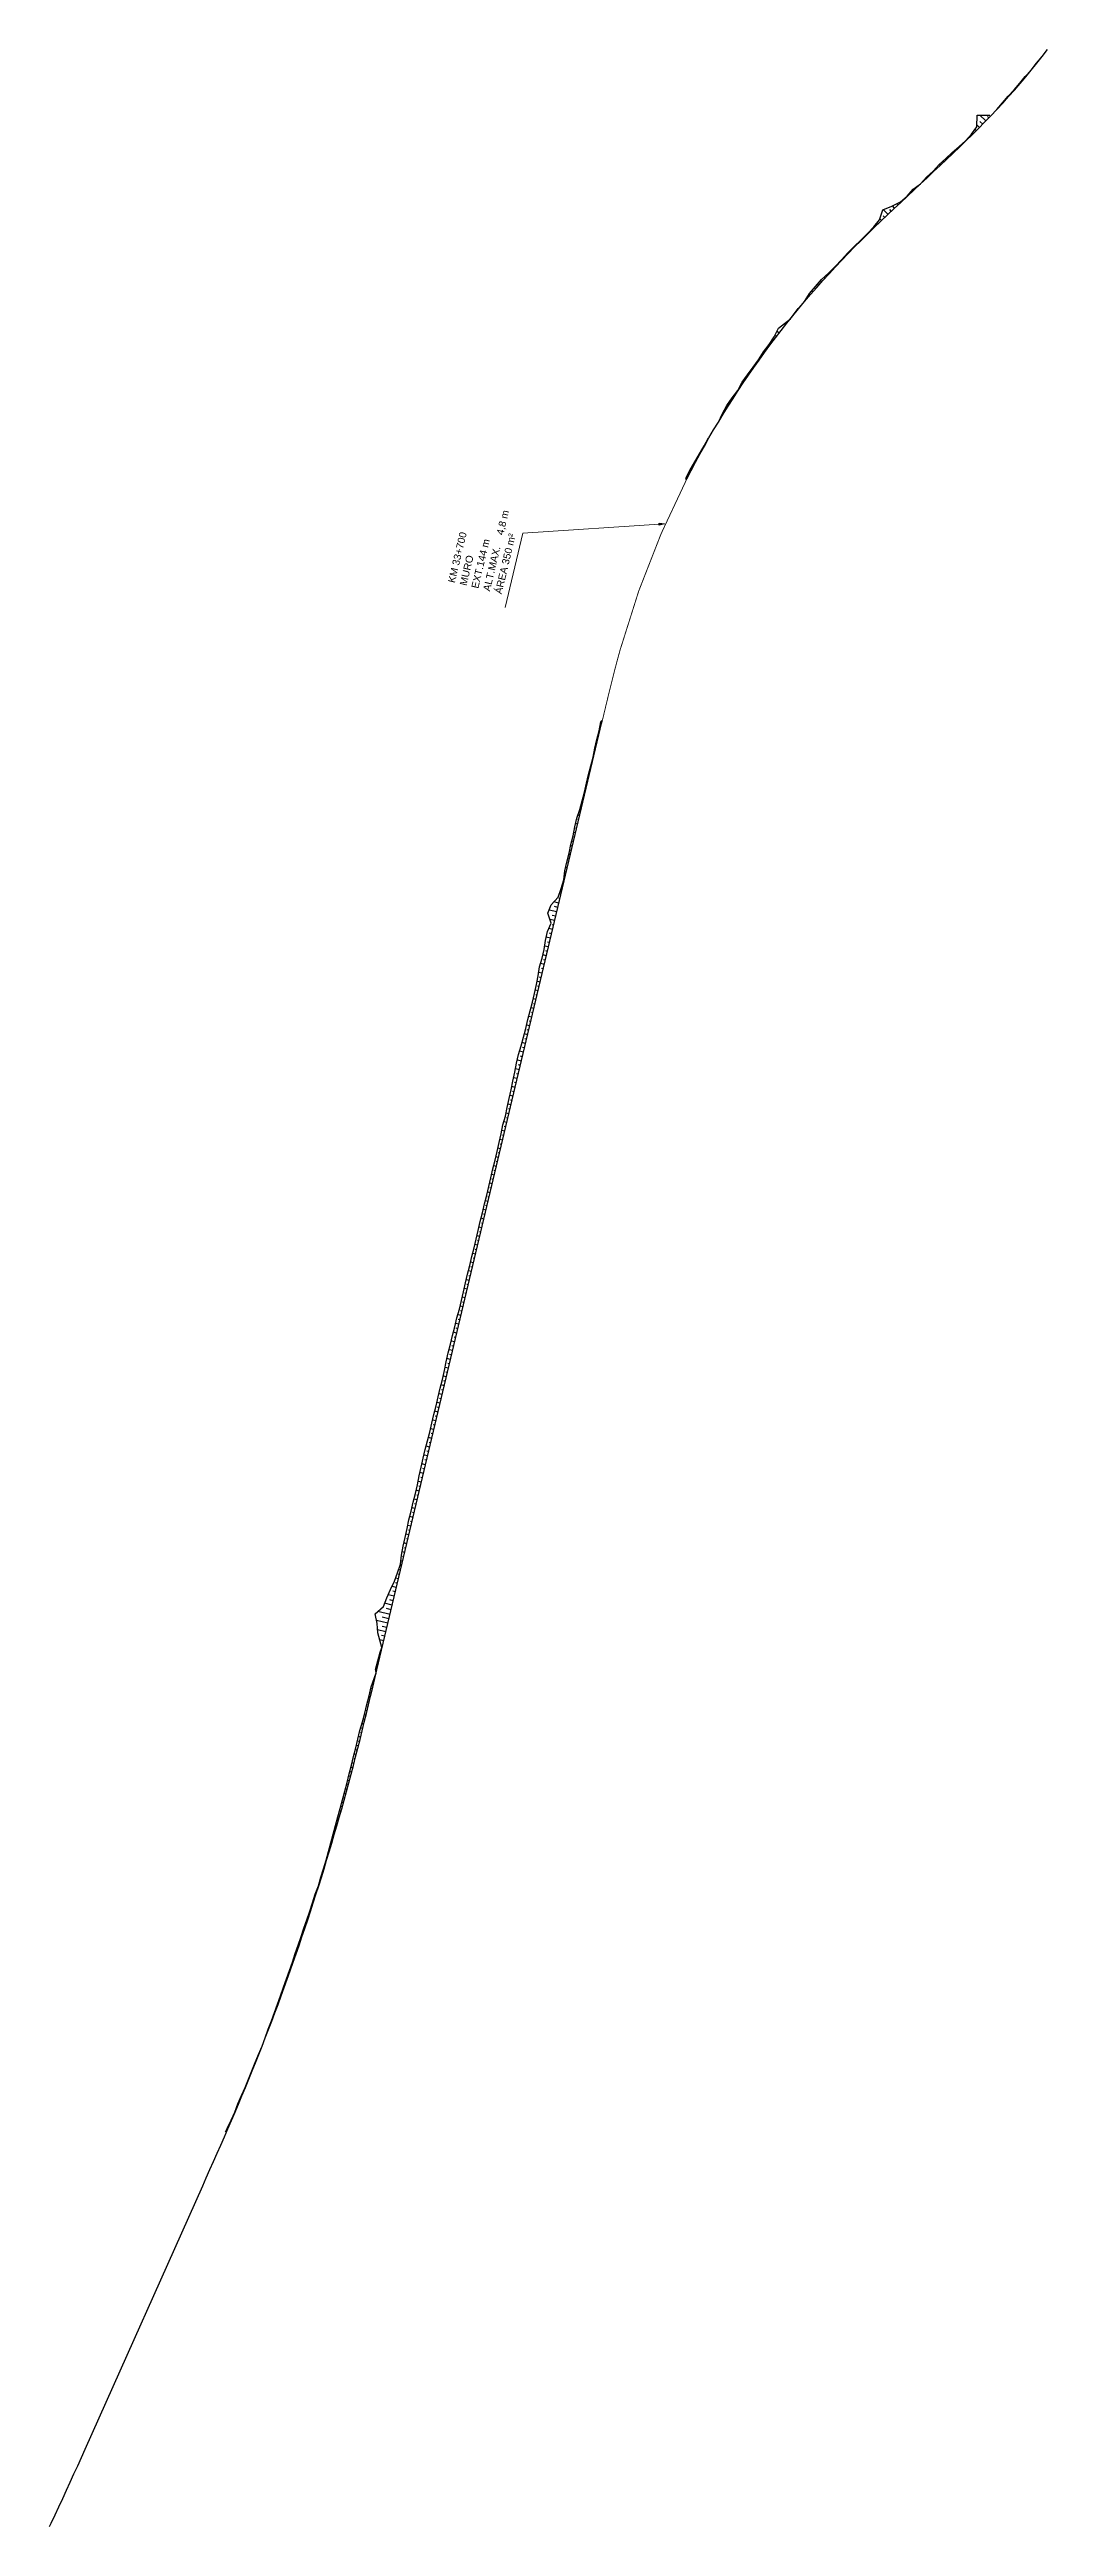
# Model space of a CAD drawing. Header units: metres. Extents: x 288738 to 324331, y 7399322 to 7465117.
# Drawn here: x 323242 to 323795, y 7418749 to 7420122 of the extents above; entities that cross this region are included whole.
import ezdxf

# ---------------------------------------------------------------- set-up
doc = ezdxf.new("R2010")
doc.units = ezdxf.units.M
doc.header["$LTSCALE"] = 10
for name, color, linetype in [('F-HZ-ATERRO-TALUDE', 110, 'Continuous'), ('F-HZ-MUROS', 210, 'Continuous'), ('F-HZ-PIANO-CORTE', 10, 'Continuous'), ('F-HZ-TALUDE', 2, 'Continuous')]:
    doc.layers.add(name, color=color, linetype=linetype)
doc.layers.add('U-HZ-TEXTO-MUROS', color=2, linetype='Continuous', lineweight=0)
doc.styles.add('ARIAL', font='arial.ttf')
doc.styles.add('DIM', font='arial.ttf', dxfattribs={"width": 0.8})
doc.dimstyles.new('U-1_2000', dxfattribs={"dimscale": 2, "dimtxt": 1.5, "dimasz": 0.75, "dimexe": 0.75, "dimexo": 0.75, "dimgap": 0.25, "dimtad": 1, "dimzin": 4, "dimtxsty": 'DIM', "dimblk": 'ARCHTICK', "dimcen": 0.7, "dimdle": 0.75, "dimclrd": 256, "dimclre": 256, "dimclrt": 256, "dimaunit": 1, "dimadec": 3, "dimazin": 2, "dimtfac": 1, "dimtofl": 0, "dimtmove": 0, "dimatfit": 3, "dimldrblk": 'CLOSEDBLANK', "dimfxl": 0, "dimtolj": 1, "dimtzin": 0, "dimlwd": -1, "dimlwe": -1, "dimarcsym": 0})

msp = doc.modelspace()

# ---------------------------------------------------------------- texts
at = {"layer": 'U-HZ-TEXTO-MUROS', "linetype": 'Continuous', "lineweight": -3, "insert": (323492.278, 7419820.138), "char_height": 4, "width": 48.55935, "attachment_point": 7, "rotation": 76.617557, "style": 'ARIAL'}
msp.add_mtext('KM 33+700\\PMURO \\PEXT.144 m\\PALT.MAX.^I4,8 m\\PÁREA 350 m²', dxfattribs=at)

# ---------------------------------------------------------------- blocks, each defined once
blk = doc.blocks.new('_ArchTick')
at = {"color": 0, "linetype": 'ByBlock', "const_width": 0.15}
blk.add_lwpolyline([(-0.5, -0.5), (0.5, 0.5)], dxfattribs=at)

# ---------------------------------------------------------------- linework, layer by layer
at = {"layer": 'F-HZ-ATERRO-TALUDE', "linetype": 'Continuous', "lineweight": -3}
for p, q in [((323753.608, 7420075.616), (323753.197, 7420076.028)), ((323755.379, 7420077.38), (323755.004, 7420077.753)), ((323757.146, 7420079.149), (323755.633, 7420080.641)), ((323760.654, 7420082.712), (323757.294, 7420085.968)), ((323758.903, 7420080.927), (323757.359, 7420082.437)), ((323762.395, 7420084.506), (323761.623, 7420085.247)), ((323739.229, 7420061.715), (323738.772, 7420062.194)), ((323741.04, 7420063.438), (323740.824, 7420063.665)), ((323742.85, 7420065.163), (323742.454, 7420065.575)), ((323744.654, 7420066.894), (323744.502, 7420067.052)), ((323746.456, 7420068.627), (323746.237, 7420068.853)), ((323748.251, 7420070.367), (323748.174, 7420070.446)), ((323750.043, 7420072.11), (323749.911, 7420072.244)), ((323751.827, 7420073.861), (323751.709, 7420073.98)), ((323726.488, 7420049.719), (323726.384, 7420049.83)), ((323728.311, 7420051.429), (323727.988, 7420051.774)), ((323730.134, 7420053.141), (323730, 7420053.283)), ((323731.956, 7420054.852), (323731.719, 7420055.104)), ((323733.777, 7420056.566), (323733.589, 7420056.764)), ((323735.597, 7420058.279), (323735.108, 7420058.796)), ((323737.413, 7420059.997), (323737.177, 7420060.246)), ((323710.082, 7420034.321), (323708.87, 7420035.615)), ((323711.904, 7420036.033), (323711.559, 7420036.402)), ((323713.726, 7420037.745), (323713.506, 7420037.98)), ((323715.549, 7420039.456), (323715.482, 7420039.527)), ((323717.372, 7420041.166), (323717.295, 7420041.249)), ((323719.195, 7420042.877), (323719.07, 7420043.011)), ((323721.018, 7420044.587), (323720.634, 7420045)), ((323722.842, 7420046.298), (323722.738, 7420046.409)), ((323724.665, 7420048.008), (323724.598, 7420048.08)), ((323697.409, 7420022.253), (323697.293, 7420022.373)), ((323699.206, 7420023.991), (323698.884, 7420024.326)), ((323701.011, 7420025.72), (323700.745, 7420025.999)), ((323702.818, 7420027.449), (323701.95, 7420028.361)), ((323704.631, 7420029.17), (323703.737, 7420030.114)), ((323706.444, 7420030.891), (323703.973, 7420033.51)), ((323708.263, 7420032.606), (323707.347, 7420033.581)), ((323683.255, 7420008.125), (323683.127, 7420008.248)), ((323684.995, 7420009.919), (323684.729, 7420010.179)), ((323686.747, 7420011.703), (323686.63, 7420011.818)), ((323688.504, 7420013.481), (323688.295, 7420013.689)), ((323690.272, 7420015.248), (323690.172, 7420015.349)), ((323692.045, 7420017.011), (323691.855, 7420017.203)), ((323693.828, 7420018.764), (323693.742, 7420018.852)), ((323695.614, 7420020.513), (323695.44, 7420020.692)), ((323669.639, 7419993.477), (323669.276, 7419993.801)), ((323671.31, 7419995.336), (323670.732, 7419995.858)), ((323672.989, 7419997.188), (323672.817, 7419997.345)), ((323674.678, 7419999.031), (323674.453, 7419999.239)), ((323676.375, 7420000.867), (323676.275, 7420000.96)), ((323678.082, 7420002.694), (323677.89, 7420002.874)), ((323679.797, 7420004.512), (323679.699, 7420004.606)), ((323681.521, 7420006.323), (323681.303, 7420006.532)), ((323658.203, 7419980.232), (323658.059, 7419980.352)), ((323659.806, 7419982.15), (323659.769, 7419982.181)), ((323661.424, 7419984.056), (323661.168, 7419984.273)), ((323663.047, 7419985.957), (323662.792, 7419986.177)), ((323664.683, 7419987.848), (323664.045, 7419988.402)), ((323666.324, 7419989.733), (323665.966, 7419990.048)), ((323667.978, 7419991.608), (323667.242, 7419992.26)), ((323601.939, 7419897.627), (323601.738, 7419897.737)), ((323603.148, 7419899.815), (323603.064, 7419899.861)), ((323604.36, 7419902.001), (323604.207, 7419902.087)), ((323605.589, 7419904.178), (323605.505, 7419904.226)), ((323606.823, 7419906.352), (323606.63, 7419906.463)), ((323596.079, 7419886.586), (323595.781, 7419886.739)), ((323597.225, 7419888.807), (323596.593, 7419889.138)), ((323598.392, 7419891.018), (323598.117, 7419891.164)), ((323599.561, 7419893.228), (323599.099, 7419893.475)), ((323600.749, 7419895.428), (323600.582, 7419895.518)), ((323547.131, 7419746.393), (323546.631, 7419746.512)), ((323547.861, 7419749.463), (323547.185, 7419749.624)), ((323547.709, 7419748.826), (323547.389, 7419748.901)), ((323544.242, 7419734.232), (323544.026, 7419734.283)), ((323544.82, 7419736.664), (323544.335, 7419736.779)), ((323545.398, 7419739.096), (323545.129, 7419739.16)), ((323545.976, 7419741.529), (323545.48, 7419741.646)), ((323546.553, 7419743.961), (323546.345, 7419744.011)), ((323540.776, 7419719.638), (323540.534, 7419719.695)), ((323541.353, 7419722.07), (323540.909, 7419722.176)), ((323541.931, 7419724.502), (323541.731, 7419724.55)), ((323542.509, 7419726.935), (323542.135, 7419727.024)), ((323543.087, 7419729.367), (323542.91, 7419729.409)), ((323543.665, 7419731.799), (323543.28, 7419731.891)), ((323537.887, 7419707.476), (323537.311, 7419707.613)), ((323538.464, 7419709.908), (323538.197, 7419709.972)), ((323539.042, 7419712.341), (323538.516, 7419712.466)), ((323539.62, 7419714.773), (323539.355, 7419714.836)), ((323540.198, 7419717.205), (323539.687, 7419717.327)), ((323534.42, 7419692.882), (323533.23, 7419693.165)), ((323534.998, 7419695.315), (323534.379, 7419695.462)), ((323535.575, 7419697.747), (323534.485, 7419698.006)), ((323536.153, 7419700.179), (323535.716, 7419700.283)), ((323536.731, 7419702.612), (323535.992, 7419702.787)), ((323537.309, 7419705.044), (323536.992, 7419705.119)), ((323530.953, 7419678.288), (323529.983, 7419678.519)), ((323531.531, 7419680.721), (323531.005, 7419680.846)), ((323532.109, 7419683.153), (323531.1, 7419683.393)), ((323532.687, 7419685.585), (323532.226, 7419685.695)), ((323533.264, 7419688.018), (323532.271, 7419688.254)), ((323533.842, 7419690.45), (323533.281, 7419690.583)), ((323528.064, 7419666.127), (323527.665, 7419666.222)), ((323528.642, 7419668.559), (323527.743, 7419668.773)), ((323529.22, 7419670.991), (323528.756, 7419671.102)), ((323529.798, 7419673.424), (323528.872, 7419673.644)), ((323530.375, 7419675.856), (323529.919, 7419675.965)), ((323524.597, 7419651.533), (323523.849, 7419651.711)), ((323525.175, 7419653.965), (323524.173, 7419654.203)), ((323525.753, 7419656.398), (323525.348, 7419656.494)), ((323526.331, 7419658.83), (323525.752, 7419658.967)), ((323526.909, 7419661.262), (323526.742, 7419661.302)), ((323527.486, 7419663.694), (323526.992, 7419663.812)), ((323522.864, 7419644.236), (323518.511, 7419645.27)), ((323521.709, 7419639.371), (323519.003, 7419640.014)), ((323522.286, 7419641.804), (323520.163, 7419642.308)), ((323521.131, 7419636.939), (323520.29, 7419637.139)), ((323524.02, 7419649.101), (323521.172, 7419649.777)), ((323523.442, 7419646.668), (323521.467, 7419647.137)), ((323518.242, 7419624.777), (323516.055, 7419625.297)), ((323519.397, 7419629.642), (323516.985, 7419630.215)), ((323518.82, 7419627.21), (323517.642, 7419627.49)), ((323520.553, 7419634.507), (323518.439, 7419635.009)), ((323519.975, 7419632.074), (323518.761, 7419632.363)), ((323514.775, 7419610.184), (323512.71, 7419610.674)), ((323515.931, 7419615.048), (323513.762, 7419615.563)), ((323515.353, 7419612.616), (323514.245, 7419612.879)), ((323517.086, 7419619.913), (323515.052, 7419620.396)), ((323516.508, 7419617.48), (323515.484, 7419617.724)), ((323517.664, 7419622.345), (323516.636, 7419622.589)), ((323511.308, 7419595.59), (323509.756, 7419595.958)), ((323512.464, 7419600.454), (323510.816, 7419600.846)), ((323511.886, 7419598.022), (323511.089, 7419598.211)), ((323513.619, 7419605.319), (323511.812, 7419605.748)), ((323513.042, 7419602.887), (323512.188, 7419603.089)), ((323514.197, 7419607.751), (323513.236, 7419607.98)), ((323508.997, 7419585.86), (323507.254, 7419586.275)), ((323508.419, 7419583.428), (323507.53, 7419583.639)), ((323510.153, 7419590.725), (323508.536, 7419591.109)), ((323509.575, 7419588.293), (323508.731, 7419588.493)), ((323510.731, 7419593.157), (323509.959, 7419593.34)), ((323505.53, 7419571.266), (323503.459, 7419571.758)), ((323504.953, 7419568.834), (323503.871, 7419569.091)), ((323506.686, 7419576.131), (323504.815, 7419576.576)), ((323506.108, 7419573.699), (323505.121, 7419573.933)), ((323507.842, 7419580.996), (323506.086, 7419581.413)), ((323507.264, 7419578.563), (323506.381, 7419578.773)), ((323502.064, 7419556.673), (323499.862, 7419557.196)), ((323501.486, 7419554.24), (323500.418, 7419554.494)), ((323503.219, 7419561.537), (323500.936, 7419562.08)), ((323502.641, 7419559.105), (323501.513, 7419559.373)), ((323504.375, 7419566.402), (323502.131, 7419566.935)), ((323503.797, 7419563.97), (323502.648, 7419564.243)), ((323498.597, 7419542.079), (323496.792, 7419542.507)), ((323499.753, 7419546.943), (323497.851, 7419547.395)), ((323499.175, 7419544.511), (323498.248, 7419544.731)), ((323500.908, 7419551.808), (323498.873, 7419552.291)), ((323500.33, 7419549.376), (323499.356, 7419549.607)), ((323495.13, 7419527.485), (323493.447, 7419527.885)), ((323496.286, 7419532.349), (323494.676, 7419532.732)), ((323495.708, 7419529.917), (323494.91, 7419530.107)), ((323497.441, 7419537.214), (323495.735, 7419537.62)), ((323496.864, 7419534.782), (323496.035, 7419534.979)), ((323498.019, 7419539.646), (323497.141, 7419539.855)), ((323491.663, 7419512.891), (323490.119, 7419513.258)), ((323492.819, 7419517.756), (323491.216, 7419518.136)), ((323492.241, 7419515.323), (323491.435, 7419515.515)), ((323493.975, 7419522.62), (323492.349, 7419523.006)), ((323493.397, 7419520.188), (323492.614, 7419520.374)), ((323494.552, 7419525.052), (323493.692, 7419525.257)), ((323489.352, 7419503.162), (323487.793, 7419503.532)), ((323488.775, 7419500.729), (323487.981, 7419500.918)), ((323490.508, 7419508.026), (323489.007, 7419508.383)), ((323489.93, 7419505.594), (323489.172, 7419505.774)), ((323491.086, 7419510.459), (323490.338, 7419510.636)), ((323485.886, 7419488.568), (323484.38, 7419488.925)), ((323485.308, 7419486.135), (323484.533, 7419486.319)), ((323487.041, 7419493.432), (323485.543, 7419493.788)), ((323486.463, 7419491), (323485.729, 7419491.174)), ((323488.197, 7419498.297), (323486.622, 7419498.671)), ((323487.619, 7419495.865), (323486.843, 7419496.049)), ((323482.419, 7419473.974), (323480.822, 7419474.353)), ((323481.841, 7419471.542), (323481.029, 7419471.735)), ((323483.574, 7419478.838), (323481.992, 7419479.214)), ((323482.997, 7419476.406), (323482.221, 7419476.59)), ((323484.73, 7419483.703), (323483.119, 7419484.086)), ((323484.152, 7419481.271), (323483.332, 7419481.466)), ((323478.952, 7419459.38), (323477.379, 7419459.754)), ((323480.108, 7419464.245), (323478.573, 7419464.609)), ((323479.53, 7419461.812), (323478.769, 7419461.993)), ((323481.263, 7419469.109), (323479.665, 7419469.489)), ((323480.686, 7419466.677), (323479.901, 7419466.863)), ((323475.485, 7419444.786), (323473.797, 7419445.187)), ((323476.641, 7419449.651), (323474.992, 7419450.042)), ((323476.063, 7419447.218), (323475.219, 7419447.419)), ((323477.797, 7419454.515), (323476.204, 7419454.894)), ((323477.219, 7419452.083), (323476.42, 7419452.273)), ((323478.374, 7419456.948), (323477.571, 7419457.138)), ((323472.019, 7419430.192), (323470.341, 7419430.591)), ((323473.174, 7419435.057), (323471.474, 7419435.461)), ((323472.596, 7419432.624), (323471.767, 7419432.822)), ((323474.33, 7419439.921), (323472.584, 7419440.336)), ((323473.752, 7419437.489), (323472.871, 7419437.698)), ((323474.908, 7419442.354), (323474.057, 7419442.556)), ((323469.708, 7419420.463), (323467.914, 7419420.889)), ((323469.13, 7419418.031), (323468.186, 7419418.255)), ((323470.863, 7419425.328), (323469.207, 7419425.721)), ((323470.285, 7419422.895), (323469.451, 7419423.093)), ((323471.441, 7419427.76), (323470.599, 7419427.96)), ((323466.241, 7419405.869), (323464.267, 7419406.338)), ((323465.663, 7419403.437), (323464.68, 7419403.67)), ((323467.396, 7419410.734), (323465.424, 7419411.202)), ((323466.819, 7419408.301), (323465.815, 7419408.54)), ((323468.552, 7419415.598), (323466.658, 7419416.048)), ((323467.974, 7419413.166), (323467.017, 7419413.393)), ((323462.774, 7419391.275), (323460.852, 7419391.732)), ((323463.93, 7419396.14), (323461.886, 7419396.625)), ((323463.352, 7419393.707), (323462.35, 7419393.946)), ((323465.085, 7419401.004), (323463.057, 7419401.486)), ((323464.507, 7419398.572), (323463.474, 7419398.818)), ((323459.307, 7419376.681), (323457.459, 7419377.12)), ((323460.463, 7419381.546), (323458.661, 7419381.974)), ((323459.885, 7419379.114), (323458.952, 7419379.335)), ((323461.618, 7419386.41), (323459.869, 7419386.826)), ((323461.041, 7419383.978), (323460.186, 7419384.181)), ((323462.196, 7419388.843), (323461.277, 7419389.061)), ((323455.841, 7419362.087), (323453.959, 7419362.534)), ((323456.996, 7419366.952), (323455.11, 7419367.4)), ((323456.418, 7419364.52), (323455.458, 7419364.748)), ((323458.152, 7419371.817), (323456.333, 7419372.249)), ((323457.574, 7419369.384), (323456.662, 7419369.601)), ((323458.73, 7419374.249), (323457.813, 7419374.467)), ((323453.529, 7419352.358), (323451.65, 7419352.805)), ((323452.952, 7419349.926), (323451.992, 7419350.154)), ((323454.685, 7419357.223), (323452.841, 7419357.661)), ((323454.107, 7419354.79), (323453.183, 7419355.01)), ((323455.263, 7419359.655), (323454.338, 7419359.875)), ((323450.063, 7419337.764), (323448.035, 7419338.246)), ((323449.485, 7419335.332), (323448.477, 7419335.571)), ((323451.218, 7419342.629), (323449.198, 7419343.109)), ((323450.64, 7419340.196), (323449.631, 7419340.436)), ((323452.374, 7419347.493), (323450.391, 7419347.964)), ((323451.796, 7419345.061), (323450.782, 7419345.302)), ((323446.596, 7419323.17), (323444.833, 7419323.589)), ((323446.018, 7419320.738), (323445.13, 7419320.949)), ((323447.752, 7419328.035), (323445.949, 7419328.463)), ((323447.174, 7419325.603), (323446.296, 7419325.811)), ((323448.907, 7419332.9), (323446.966, 7419333.361)), ((323448.329, 7419330.467), (323447.395, 7419330.689)), ((323443.129, 7419308.576), (323441.276, 7419309.017)), ((323444.285, 7419313.441), (323442.436, 7419313.88)), ((323443.707, 7419311.009), (323442.78, 7419311.229)), ((323445.44, 7419318.306), (323443.628, 7419318.736)), ((323444.863, 7419315.873), (323443.942, 7419316.092)), ((323439.662, 7419293.982), (323438.052, 7419294.365)), ((323440.818, 7419298.847), (323439.082, 7419299.26)), ((323440.24, 7419296.415), (323439.396, 7419296.615)), ((323441.974, 7419303.712), (323440.165, 7419304.141)), ((323441.396, 7419301.279), (323440.509, 7419301.49)), ((323442.551, 7419306.144), (323441.63, 7419306.363)), ((323436.196, 7419279.389), (323435.086, 7419279.652)), ((323436.774, 7419281.821), (323436.326, 7419281.927)), ((323437.351, 7419284.253), (323436.339, 7419284.494)), ((323438.507, 7419289.118), (323437.108, 7419289.45)), ((323437.929, 7419286.686), (323437.305, 7419286.834)), ((323439.085, 7419291.55), (323438.324, 7419291.731)), ((323433.885, 7419269.659), (323431.391, 7419270.252)), ((323433.307, 7419267.227), (323431.819, 7419267.58)), ((323435.04, 7419274.524), (323433.388, 7419274.916)), ((323434.462, 7419272.092), (323433.46, 7419272.33)), ((323435.618, 7419276.956), (323434.944, 7419277.116)), ((323430.353, 7419254.794), (323423.505, 7419256.421)), ((323429.776, 7419252.362), (323426.035, 7419253.25)), ((323431.573, 7419259.93), (323427.342, 7419260.935)), ((323430.963, 7419257.362), (323428.44, 7419257.961)), ((323432.729, 7419264.795), (323429.298, 7419265.61)), ((323432.151, 7419262.362), (323430.219, 7419262.821)), ((323429.198, 7419249.929), (323422.879, 7419251.431)), ((323428.042, 7419245.065), (323423.422, 7419246.162)), ((323426.887, 7419240.2), (323424.608, 7419240.741)), ((323427.464, 7419242.632), (323425.634, 7419243.067)), ((323428.62, 7419247.497), (323425.957, 7419248.13)), ((323419.95, 7419211.013), (323419.079, 7419211.221)), ((323420.53, 7419213.445), (323420.096, 7419213.548)), ((323421.108, 7419215.877), (323420.41, 7419216.043)), ((323421.686, 7419218.309), (323421.332, 7419218.394)), ((323417.031, 7419198.859), (323416.587, 7419198.967)), ((323417.619, 7419201.289), (323416.76, 7419201.496)), ((323418.204, 7419203.719), (323417.775, 7419203.823)), ((323418.788, 7419206.15), (323417.924, 7419206.358)), ((323419.37, 7419208.581), (323418.935, 7419208.686)), ((323414.051, 7419186.719), (323412.804, 7419187.03)), ((323413.445, 7419184.294), (323412.83, 7419184.448)), ((323414.654, 7419189.145), (323414.025, 7419189.301)), ((323415.253, 7419191.573), (323414.063, 7419191.866)), ((323415.849, 7419194.001), (323415.317, 7419194.131)), ((323416.441, 7419196.429), (323415.476, 7419196.665)), ((323409.718, 7419169.764), (323409.192, 7419169.901)), ((323410.35, 7419172.183), (323409.268, 7419172.463)), ((323410.978, 7419174.603), (323410.397, 7419174.752)), ((323411.601, 7419177.024), (323410.405, 7419177.33)), ((323412.22, 7419179.446), (323411.625, 7419179.597)), ((323412.834, 7419181.869), (323411.632, 7419182.173)), ((323406.492, 7419157.688), (323405.515, 7419157.95)), ((323407.146, 7419160.101), (323406.662, 7419160.23)), ((323407.795, 7419162.515), (323406.802, 7419162.778)), ((323408.44, 7419164.93), (323407.913, 7419165.069)), ((323409.081, 7419167.347), (323408.007, 7419167.628)), ((323402.477, 7419143.235), (323401.614, 7419143.475)), ((323403.157, 7419145.641), (323402.721, 7419145.761)), ((323403.833, 7419148.048), (323402.962, 7419148.287)), ((323404.504, 7419150.456), (323404.074, 7419150.574)), ((323405.171, 7419152.865), (323404.288, 7419153.105)), ((323405.834, 7419155.276), (323405.36, 7419155.404)), ((323398.306, 7419128.827), (323397.712, 7419128.997)), ((323399.012, 7419131.225), (323398.691, 7419131.317)), ((323399.714, 7419133.624), (323399.028, 7419133.819)), ((323400.411, 7419136.025), (323400.048, 7419136.128)), ((323401.104, 7419138.427), (323400.331, 7419138.645)), ((323401.793, 7419140.831), (323401.379, 7419140.946)), ((323394.711, 7419116.855), (323394.541, 7419116.905)), ((323395.439, 7419119.247), (323395.099, 7419119.347)), ((323396.162, 7419121.64), (323395.978, 7419121.694)), ((323396.882, 7419124.034), (323396.461, 7419124.156)), ((323397.596, 7419126.43), (323397.337, 7419126.504)), ((323390.255, 7419102.532), (323390.101, 7419102.579)), ((323391.009, 7419104.916), (323390.809, 7419104.976)), ((323391.757, 7419107.301), (323391.642, 7419107.336)), ((323392.503, 7419109.687), (323392.236, 7419109.767)), ((323393.243, 7419112.075), (323393.083, 7419112.123)), ((323393.98, 7419114.464), (323393.628, 7419114.569)), ((323385.643, 7419088.259), (323385.412, 7419088.332)), ((323386.424, 7419090.634), (323385.997, 7419090.768)), ((323387.198, 7419093.011), (323386.994, 7419093.075)), ((323387.969, 7419095.389), (323387.56, 7419095.516)), ((323388.735, 7419097.769), (323388.501, 7419097.841)), ((323389.498, 7419100.15), (323389.03, 7419100.293)), ((323380.878, 7419074.036), (323380.634, 7419074.115)), ((323381.684, 7419076.402), (323381.181, 7419076.565)), ((323382.484, 7419078.771), (323382.227, 7419078.854)), ((323383.281, 7419081.14), (323382.761, 7419081.307)), ((323384.072, 7419083.512), (323383.814, 7419083.594)), ((323384.861, 7419085.884), (323384.358, 7419086.044)), ((323375.959, 7419059.866), (323375.753, 7419059.934)), ((323376.791, 7419062.223), (323376.397, 7419062.354)), ((323377.616, 7419064.583), (323377.39, 7419064.658)), ((323378.439, 7419066.944), (323377.942, 7419067.108)), ((323379.255, 7419069.307), (323379.014, 7419069.386)), ((323380.07, 7419071.67), (323379.597, 7419071.825)), ((323371.744, 7419048.098), (323371.324, 7419048.242)), ((323372.594, 7419050.449), (323372.392, 7419050.518)), ((323373.443, 7419052.8), (323373.051, 7419052.933)), ((323374.285, 7419055.154), (323374.075, 7419055.225)), ((323375.126, 7419057.509), (323374.685, 7419057.657)), ((323366.545, 7419034.028), (323366.294, 7419034.116)), ((323367.42, 7419036.369), (323367.293, 7419036.414)), ((323368.295, 7419038.711), (323368.036, 7419038.802)), ((323369.162, 7419041.056), (323369.011, 7419041.109)), ((323370.028, 7419043.401), (323369.682, 7419043.521)), ((323370.886, 7419045.749), (323370.694, 7419045.816)), ((323362.094, 7419022.347), (323362.032, 7419022.369)), ((323362.994, 7419024.679), (323362.835, 7419024.736)), ((323363.886, 7419027.015), (323363.799, 7419027.046)), ((323364.778, 7419029.35), (323364.588, 7419029.418)), ((323365.661, 7419031.689), (323365.551, 7419031.728))]:
    msp.add_line(p, q, dxfattribs=at)
at = {"layer": 'F-HZ-MUROS', "linetype": 'Continuous', "lineweight": -3, "const_width": 0.5}
msp.add_lwpolyline([(323547.626, 7419748.475), (323548.084, 7419750.404, -0.00013214), (323549.319, 7419755.597, -0.00026429), (323549.94, 7419758.2, -0.00052857), (323550.983, 7419762.541, -0.0006607), (323551.828, 7419766.019, -0.00092489), (323552.857, 7419770.195, -0.00105692), (323553.773, 7419773.855, -0.00132075), (323554.822, 7419777.962, -0.00145249), (323555.799, 7419781.7, -0.00171537), (323556.89, 7419785.767, -0.00184641), (323557.933, 7419789.547, -0.04987185), (323595.139, 7419884.769, -0.04987185)], format="xyb", dxfattribs=at)
at = {"layer": 'F-HZ-PIANO-CORTE'}
for p, q in [((323790.832, 7420117.263), (323790.898, 7420117.212)), ((323779.656, 7420103.807), (323779.743, 7420103.732)), ((323781.217, 7420105.758), (323781.443, 7420105.568)), ((323782.801, 7420107.69), (323782.927, 7420107.586)), ((323784.497, 7420109.53), (323784.643, 7420109.41)), ((323786.161, 7420111.397), (323786.194, 7420111.371)), ((323787.718, 7420113.353), (323787.794, 7420113.292)), ((323789.275, 7420115.308), (323789.315, 7420115.276)), ((323768.048, 7420090.724), (323768.179, 7420090.603)), ((323769.66, 7420092.636), (323769.771, 7420092.535)), ((323771.352, 7420094.475), (323771.564, 7420094.282)), ((323773.051, 7420096.306), (323773.148, 7420096.22)), ((323774.718, 7420098.168), (323774.903, 7420098.003)), ((323776.383, 7420100.031), (323776.472, 7420099.953)), ((323778.023, 7420101.915), (323778.197, 7420101.765)), ((323644.943, 7419966.121), (323646.133, 7419965.201)), ((323636.701, 7419953.517), (323637.136, 7419953.2)), ((323638.128, 7419955.574), (323638.369, 7419955.396)), ((323639.629, 7419957.576), (323640.096, 7419957.229)), ((323641.082, 7419959.615), (323641.336, 7419959.425)), ((323642.46, 7419961.711), (323643.095, 7419961.23)), ((323643.769, 7419963.863), (323644.188, 7419963.542)), ((323626.602, 7419939.202), (323626.846, 7419939.037)), ((323628.044, 7419941.248), (323628.494, 7419940.941)), ((323629.515, 7419943.274), (323629.713, 7419943.137)), ((323631.005, 7419945.285), (323631.335, 7419945.055)), ((323632.474, 7419947.311), (323632.622, 7419947.206)), ((323633.926, 7419949.348), (323634.216, 7419949.141)), ((323635.335, 7419951.416), (323635.503, 7419951.295)), ((323618.294, 7419926.691), (323618.582, 7419926.508)), ((323619.673, 7419928.781), (323620.212, 7419928.435)), ((323621.199, 7419930.774), (323621.384, 7419930.654)), ((323622.766, 7419932.739), (323622.932, 7419932.63)), ((323624.057, 7419934.884), (323624.183, 7419934.8)), ((323625.245, 7419937.099), (323625.693, 7419936.799)), ((323611.015, 7419913.547), (323611.018, 7419913.545)), ((323612.298, 7419915.693), (323612.299, 7419915.692)), ((323613.417, 7419917.939), (323613.507, 7419917.884)), ((323614.526, 7419920.192), (323614.895, 7419919.965)), ((323615.728, 7419922.391), (323615.971, 7419922.24)), ((323616.942, 7419924.584), (323617.533, 7419924.213)), ((323422.356, 7419224.665), (323422.754, 7419224.57)), ((323422.996, 7419227.082), (323423.729, 7419226.908)), ((323423.644, 7419229.498), (323423.975, 7419229.419)), ((323424.33, 7419231.905), (323424.885, 7419231.773)), ((323355.006, 7419004.853), (323355.092, 7419004.821)), ((323355.944, 7419007.171), (323356.108, 7419007.11)), ((323356.909, 7419009.478), (323356.971, 7419009.455)), ((323357.867, 7419011.789), (323357.956, 7419011.756)), ((323358.815, 7419014.103), (323358.844, 7419014.092)), ((323350.349, 7418993.256), (323350.466, 7418993.211)), ((323351.288, 7418995.573), (323351.352, 7418995.548)), ((323352.223, 7418997.89), (323352.363, 7418997.837)), ((323353.155, 7419000.21), (323353.23, 7419000.181)), ((323354.083, 7419002.531), (323354.244, 7419002.47)), ((323344.5, 7418979.443), (323344.673, 7418979.375)), ((323345.381, 7418981.782), (323345.514, 7418981.729)), ((323346.286, 7418984.11), (323346.621, 7418983.98)), ((323347.255, 7418986.414), (323347.422, 7418986.35)), ((323348.254, 7418988.707), (323348.552, 7418988.592)), ((323349.322, 7418990.973), (323349.416, 7418990.937)), ((323339.248, 7418968.087), (323339.49, 7418967.99)), ((323340.343, 7418970.34), (323340.729, 7418970.186)), ((323341.43, 7418972.596), (323341.575, 7418972.539)), ((323342.499, 7418974.86), (323342.709, 7418974.777)), ((323343.517, 7418977.145), (323343.605, 7418977.11))]:
    msp.add_line(p, q, dxfattribs=at)
at = {"layer": 'F-HZ-TALUDE', "linetype": 'Continuous', "lineweight": -3}
for points in [[(323656.874, 7419978.643), (323660.17, 7419982.585), (323663.505, 7419986.494), (323666.878, 7419990.369), (323670.29, 7419994.211), (323673.741, 7419998.018), (323677.229, 7420001.79), (323680.755, 7420005.528), (323684.318, 7420009.23), (323687.916, 7420012.894), (323691.539, 7420016.514), (323695.181, 7420020.093), (323698.837, 7420023.637), (323702.502, 7420027.149), (323706.172, 7420030.634), (323709.842, 7420034.096), (323713.508, 7420037.541), (323717.165, 7420040.973), (323724.451, 7420047.808), (323728.082, 7420051.215), (323731.704, 7420054.616), (323735.316, 7420058.013), (323738.911, 7420061.413), (323742.488, 7420064.816), (323746.043, 7420068.227), (323749.573, 7420071.649), (323753.075, 7420075.086), (323756.545, 7420078.541), (323759.979, 7420082.016), (323763.375, 7420085.516), (323766.728, 7420089.043), (323770.035, 7420092.599), (323773.293, 7420096.187), (323776.502, 7420099.807), (323779.666, 7420103.464), (323782.786, 7420107.158), (323785.862, 7420110.889), (323788.892, 7420114.657), (323791.878, 7420118.461), (323794.818, 7420122.3)], [(323766.674, 7420089.094), (323769.806, 7420092.809), (323773.101, 7420096.36), (323776.324, 7420099.963), (323779.497, 7420103.608), (323782.517, 7420107.382), (323785.798, 7420110.941), (323788.81, 7420114.723), (323791.821, 7420118.505)], [(323656.672, 7419978.81), (323660.111, 7419982.635), (323662.923, 7419986.995), (323666.134, 7419991.024), (323669.569, 7419994.858), (323673.502, 7419998.237), (323677.041, 7420001.967), (323680.555, 7420005.719), (323684.039, 7420009.501), (323687.705, 7420013.103), (323691.345, 7420016.71), (323695.021, 7420020.257), (323698.558, 7420023.927), (323701.795, 7420027.892), (323703.605, 7420033.354), (323708.561, 7420035.463), (323713.279, 7420037.787), (323717.108, 7420041.034), (323720.408, 7420044.828), (323724.401, 7420047.862), (323727.753, 7420051.567), (323731.486, 7420054.848), (323734.825, 7420058.532), (323738.45, 7420061.896), (323742.074, 7420065.247), (323745.809, 7420068.468), (323749.469, 7420071.756), (323752.766, 7420075.396), (323755.571, 7420079.504), (323755.924, 7420085.96), (323762.868, 7420086)], [(323594.933, 7419884.364), (323597.288, 7419888.93), (323599.689, 7419893.472), (323602.136, 7419897.99), (323604.627, 7419902.483), (323607.164, 7419906.952), (323609.744, 7419911.394), (323612.37, 7419915.811), (323615.039, 7419920.201), (323617.752, 7419924.564), (323620.508, 7419928.9), (323623.308, 7419933.208), (323626.15, 7419937.488), (323629.036, 7419941.739), (323631.963, 7419945.962), (323634.933, 7419950.154), (323637.945, 7419954.317), (323640.998, 7419958.45), (323644.092, 7419962.551), (323647.227, 7419966.622), (323650.403, 7419970.661), (323653.619, 7419974.668), (323656.874, 7419978.643)], [(323609.731, 7419911.402), (323612.369, 7419915.811), (323614.649, 7419920.441), (323617.143, 7419924.947), (323619.977, 7419929.242), (323623.198, 7419933.28), (323625.638, 7419937.832), (323628.6, 7419942.038), (323631.662, 7419946.173), (323634.647, 7419950.359), (323637.454, 7419954.676), (323640.541, 7419958.791), (323643.372, 7419963.1), (323645.787, 7419967.743)], [(323594.375, 7419884.648), (323596.654, 7419889.261), (323599.237, 7419893.714), (323601.956, 7419898.089), (323604.477, 7419902.568), (323606.963, 7419907.067)], [(323241.589, 7418749.15), (323242.497, 7418751.055), (323244.636, 7418755.578), (323246.762, 7418760.107), (323248.875, 7418764.641), (323250.974, 7418769.181), (323253.061, 7418773.726), (323255.134, 7418778.277), (323257.194, 7418782.834), (323259.241, 7418787.396), (323261.28, 7418791.962), (323326.484, 7418937.97), (323328.507, 7418942.499), (323330.524, 7418947.023), (323332.537, 7418951.545), (323334.543, 7418956.071), (323336.542, 7418960.6), (323338.531, 7418965.134), (323340.508, 7418969.674), (323342.471, 7418974.221), (323344.419, 7418978.774), (323346.35, 7418983.335), (323348.266, 7418987.903), (323350.165, 7418992.478), (323352.047, 7418997.06), (323353.914, 7419001.649), (323355.764, 7419006.245), (323357.598, 7419010.847), (323359.415, 7419015.457), (323361.216, 7419020.073), (323363, 7419024.696), (323364.769, 7419029.326), (323366.52, 7419033.962), (323368.255, 7419038.604), (323369.974, 7419043.253), (323371.676, 7419047.908), (323373.361, 7419052.57), (323375.03, 7419057.237), (323376.682, 7419061.911), (323378.317, 7419066.591), (323379.936, 7419071.277), (323381.538, 7419075.968), (323383.123, 7419080.666), (323384.691, 7419085.369), (323386.243, 7419090.078), (323387.778, 7419094.793), (323389.296, 7419099.513), (323390.797, 7419104.239), (323392.281, 7419108.971), (323393.748, 7419113.707), (323395.199, 7419118.449), (323396.632, 7419123.197), (323398.048, 7419127.949), (323399.448, 7419132.707), (323400.83, 7419137.47), (323402.195, 7419142.237), (323403.544, 7419147.01), (323404.875, 7419151.787), (323406.189, 7419156.569), (323407.486, 7419161.356), (323408.766, 7419166.148), (323410.028, 7419170.944), (323411.274, 7419175.745), (323412.502, 7419180.55), (323413.713, 7419185.359), (323414.91, 7419190.175), (323416.093, 7419194.998), (323417.267, 7419199.83), (323418.433, 7419204.668), (323419.593, 7419209.513), (323420.749, 7419214.365), (323421.903, 7419219.221), (323423.058, 7419224.083), (323547.861, 7419749.463)], [(323425.896, 7419236.492), (323423.503, 7419244.534), (323423.245, 7419249.735), (323422.075, 7419255.152), (323426.644, 7419259.205), (323428.536, 7419263.895), (323430.603, 7419268.543), (323432.738, 7419273.175), (323434.501, 7419277.896), (323436.086, 7419282.658), (323436.771, 7419287.634), (323437.683, 7419292.557), (323438.683, 7419297.459), (323439.764, 7419302.341), (323440.851, 7419307.222), (323442.004, 7419312.087), (323443.175, 7419316.948), (323444.402, 7419321.796), (323445.572, 7419326.657), (323446.595, 7419331.553), (323447.601, 7419336.453), (323448.777, 7419341.313), (323449.918, 7419346.181), (323451.201, 7419351.016), (323452.419, 7419355.865), (323453.563, 7419360.733), (323454.638, 7419365.617), (323455.917, 7419370.452), (323457.045, 7419375.323), (323458.167, 7419380.196), (323459.508, 7419385.016), (323460.486, 7419389.923), (323461.477, 7419394.827), (323462.586, 7419399.702), (323463.864, 7419404.538), (323464.955, 7419409.418), (323466.228, 7419414.255), (323467.395, 7419419.117), (323468.801, 7419423.922), (323469.902, 7419428.799), (323471.093, 7419433.656), (323472.125, 7419438.549), (323473.37, 7419443.393), (323474.527, 7419448.257), (323475.787, 7419453.097), (323476.916, 7419457.968), (323478.173, 7419462.809), (323479.258, 7419467.69), (323480.361, 7419472.567), (323481.61, 7419477.41), (323482.647, 7419482.302), (323483.926, 7419487.137), (323485.156, 7419491.984), (323486.205, 7419496.874), (323487.335, 7419501.745), (323488.577, 7419506.589), (323489.743, 7419511.451), (323490.762, 7419516.348), (323491.993, 7419521.195), (323492.957, 7419526.105), (323494.285, 7419530.929), (323495.345, 7419535.816), (323496.401, 7419540.705), (323497.461, 7419545.592), (323498.52, 7419550.48), (323499.476, 7419555.392), (323500.521, 7419560.283), (323501.646, 7419565.154), (323502.962, 7419569.981), (323504.311, 7419574.8), (323505.678, 7419579.614), (323506.786, 7419584.49), (323508.054, 7419589.328), (323509.36, 7419594.157), (323510.433, 7419599.041), (323511.471, 7419603.934), (323512.396, 7419608.853), (323513.248, 7419613.79), (323514.642, 7419618.598), (323515.753, 7419623.473), (323516.571, 7419628.418), (323517.693, 7419633.29), (323519.714, 7419637.949), (323517.786, 7419643.546), (323519.75, 7419648.219), (323523.605, 7419652.442), (323525.144, 7419657.216), (323526.791, 7419661.964), (323527.337, 7419666.973), (323528.436, 7419671.851), (323529.617, 7419676.71), (323530.61, 7419681.613), (323531.939, 7419686.437), (323532.839, 7419691.362), (323533.898, 7419696.25), (323535.488, 7419701.011), (323536.855, 7419705.826), (323538.092, 7419710.671), (323539.241, 7419715.537), (323540.45, 7419720.389), (323541.694, 7419725.233), (323542.889, 7419730.088), (323543.949, 7419734.975), (323544.997, 7419739.865), (323546.307, 7419744.693), (323547.185, 7419749.624)], [(323422.253, 7419224.274), (323423.533, 7419229.11), (323424.906, 7419233.922)], [(323361.127, 7419020.106), (323362.842, 7419024.753), (323364.579, 7419029.393), (323366.27, 7419034.05), (323367.999, 7419038.694), (323369.631, 7419043.372), (323371.254, 7419048.053), (323372.971, 7419052.702), (323374.585, 7419057.387), (323376.296, 7419062.039), (323377.818, 7419066.755), (323379.465, 7419071.43), (323381.037, 7419076.13), (323382.602, 7419080.833), (323384.18, 7419085.531), (323385.812, 7419090.214), (323387.384, 7419094.915), (323388.785, 7419099.67), (323390.605, 7419104.297), (323392.03, 7419109.046), (323393.393, 7419113.813), (323394.868, 7419118.547), (323396.245, 7419123.309), (323397.471, 7419128.115), (323398.778, 7419132.898), (323400.079, 7419137.681), (323401.335, 7419142.477), (323402.668, 7419147.251), (323404.02, 7419152.02), (323405.208, 7419156.833), (323406.522, 7419161.613), (323407.68, 7419166.433), (323408.988, 7419171.214), (323410.075, 7419176.052), (323411.314, 7419180.851), (323412.472, 7419185.67), (323413.647, 7419190.487), (323415.084, 7419195.246), (323416.409, 7419200.038), (323417.574, 7419204.875), (323418.72, 7419209.722), (323419.883, 7419214.571), (323422.475, 7419221.816)], [(323339.153, 7418967.892), (323340.101, 7418969.837), (323342.253, 7418974.307), (323344.27, 7418978.833), (323346.015, 7418983.466), (323347.935, 7418988.03), (323350.052, 7418992.521), (323351.911, 7418997.112), (323353.756, 7419001.708), (323355.585, 7419006.311), (323357.497, 7419010.885), (323359.376, 7419015.471)]]:
    msp.add_lwpolyline(points, dxfattribs=at)
at = {"layer": 'F-HZ-TALUDE'}
for points in [[(323645.787, 7419967.743), (323652.359, 7419973.099), (323656.672, 7419978.81)], [(323424.906, 7419233.922), (323425.896, 7419236.492)], [(323422.253, 7419224.274), (323422.475, 7419221.816)]]:
    msp.add_lwpolyline(points, dxfattribs=at)
for centre, radius, start, end in [((323594.933, 7419884.364), 0.626, 152.984739, 243.033015), ((323547.861, 7419749.463), 0.694, 76.637239, 173.182255)]:
    msp.add_arc(centre, radius, start, end, dxfattribs=at)

msp.set_redraw_order([(e.dxf.handle, doc.entitydb.next_handle()) for e in msp.query("TEXT MTEXT ATTDEF DIMENSION ARC_DIMENSION")])  # texts and dimensions are drawn at this point

# ---------------------------------------------------------------- leaders
at = {"layer": 'U-HZ-TEXTO-MUROS', "linetype": 'Continuous', "lineweight": -3}
msp.add_leader([(323582.569, 7419859.346), (323503.947, 7419854.225), (323494.142, 7419813.012)], dimstyle='U-1_2000', override={"dimscale": 1, "dimasz": 3}, dxfattribs=at)

doc.saveas('drawing.dxf')
